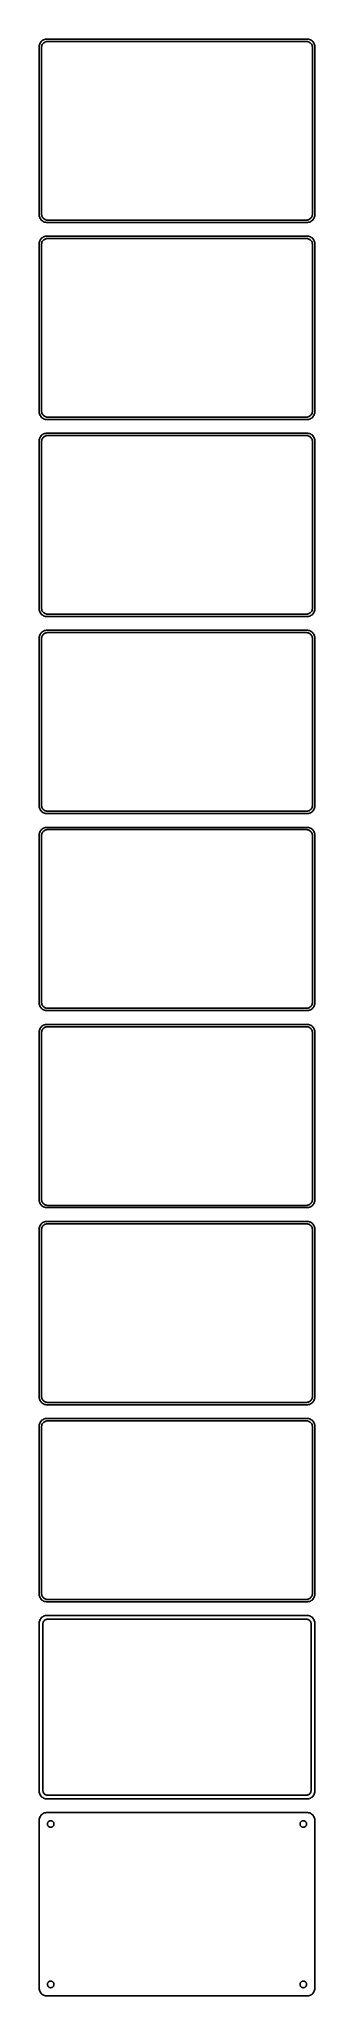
# Model space of a CAD drawing. Header units: metres. Extents: x -90 to 90, y 1230 to 2511.
import ezdxf

# ---------------------------------------------------------------- set-up
doc = ezdxf.new("R2010")
doc.units = ezdxf.units.M

msp = doc.modelspace()

# ---------------------------------------------------------------- linework, layer by layer
for p, q in [((-86.5451, 2510.76), (-87.1289, 2510.52)), ((-85.9369, 2510.91), (-86.5451, 2510.76)), ((-85.3139, 2510.99), (-85.9369, 2510.91)), ((85.3139, 2510.99), (-85.3139, 2510.99)), ((85.9369, 2510.91), (85.3139, 2510.99)), ((86.5451, 2510.76), (85.9369, 2510.91)), ((87.1289, 2510.52), (86.5451, 2510.76)), ((-89.9606, 2506.63), (-90, 2506)), ((-90, 2506), (-90, 2396)), ((-89.8429, 2507.24), (-89.9606, 2506.63)), ((-89.6489, 2507.84), (-89.8429, 2507.24)), ((-89.3815, 2508.41), (-89.6489, 2507.84)), ((-89.0451, 2508.94), (-89.3815, 2508.41)), ((-88.6448, 2509.42), (-89.0451, 2508.94)), ((-88.1871, 2509.85), (-88.6448, 2509.42)), ((-88.5, 2505.5), (-88.4685, 2506)), ((-88.5, 2396.5), (-88.5, 2505.5)), ((-88.4685, 2506), (-88.3743, 2506.49)), ((-88.3743, 2506.49), (-88.2191, 2506.97)), ((-88.2191, 2506.97), (-88.0052, 2507.43)), ((-87.6791, 2510.22), (-88.1871, 2509.85)), ((-88.0052, 2507.43), (-87.7361, 2507.85)), ((-87.7361, 2507.85), (-87.4159, 2508.24)), ((-87.1289, 2510.52), (-87.6791, 2510.22)), ((-87.4159, 2508.24), (-87.0497, 2508.58)), ((-87.0497, 2508.58), (-86.6433, 2508.88)), ((-86.6433, 2508.88), (-86.2031, 2509.12)), ((-86.2031, 2509.12), (-85.7361, 2509.3)), ((-85.7361, 2509.3), (-85.2495, 2509.43)), ((-85.2495, 2509.43), (-84.7512, 2509.49)), ((-84.7512, 2509.49), (84.7512, 2509.49)), ((84.7512, 2509.49), (85.2495, 2509.43)), ((85.2495, 2509.43), (85.7361, 2509.3)), ((85.7361, 2509.3), (86.2031, 2509.12)), ((86.2031, 2509.12), (86.6433, 2508.88)), ((86.6433, 2508.88), (87.0497, 2508.58)), ((87.0497, 2508.58), (87.4159, 2508.24)), ((87.6791, 2510.22), (87.1289, 2510.52)), ((87.4159, 2508.24), (87.7361, 2507.85)), ((88.1871, 2509.85), (87.6791, 2510.22)), ((87.7361, 2507.85), (88.0052, 2507.43)), ((88.0052, 2507.43), (88.2191, 2506.97)), ((88.6448, 2509.42), (88.1871, 2509.85)), ((88.2191, 2506.97), (88.3743, 2506.49)), ((88.3743, 2506.49), (88.4685, 2506)), ((88.4685, 2506), (88.5, 2505.5)), ((88.5, 2505.5), (88.5, 2396.5)), ((89.0451, 2508.94), (88.6448, 2509.42)), ((89.3815, 2508.41), (89.0451, 2508.94)), ((89.6489, 2507.84), (89.3815, 2508.41)), ((89.8429, 2507.24), (89.6489, 2507.84)), ((89.9606, 2506.63), (89.8429, 2507.24)), ((90, 2506), (89.9606, 2506.63)), ((90, 2396), (90, 2506)), ((-90, 2396), (-89.9606, 2395.37)), ((-88.4685, 2396), (-88.5, 2396.5)), ((-88.3743, 2395.51), (-88.4685, 2396)), ((-88.2191, 2395.03), (-88.3743, 2395.51)), ((88.3743, 2395.51), (88.2191, 2395.03)), ((88.4685, 2396), (88.3743, 2395.51)), ((88.5, 2396.5), (88.4685, 2396)), ((89.9606, 2395.37), (90, 2396)), ((-89.9606, 2395.37), (-89.8429, 2394.76)), ((-89.8429, 2394.76), (-89.6489, 2394.16)), ((-89.6489, 2394.16), (-89.3815, 2393.59)), ((-89.3815, 2393.59), (-89.0451, 2393.06)), ((-89.0451, 2393.06), (-88.6448, 2392.58)), ((-88.6448, 2392.58), (-88.1871, 2392.15)), ((-88.0052, 2394.57), (-88.2191, 2395.03)), ((-88.1871, 2392.15), (-87.6791, 2391.78)), ((-87.7361, 2394.15), (-88.0052, 2394.57)), ((-87.4159, 2393.76), (-87.7361, 2394.15)), ((-87.6791, 2391.78), (-87.1289, 2391.48)), ((-87.0497, 2393.42), (-87.4159, 2393.76)), ((-87.1289, 2391.48), (-86.5451, 2391.24)), ((-86.6433, 2393.12), (-87.0497, 2393.42)), ((-86.2031, 2392.88), (-86.6433, 2393.12)), ((-86.5451, 2391.24), (-85.9369, 2391.09)), ((-85.7361, 2392.7), (-86.2031, 2392.88)), ((-85.9369, 2391.09), (-85.3139, 2391.01)), ((-85.2495, 2392.57), (-85.7361, 2392.7)), ((-85.3139, 2391.01), (85.3139, 2391.01)), ((-84.7512, 2392.51), (-85.2495, 2392.57)), ((84.7512, 2392.51), (-84.7512, 2392.51)), ((85.2495, 2392.57), (84.7512, 2392.51)), ((85.7361, 2392.7), (85.2495, 2392.57)), ((85.3139, 2391.01), (85.9369, 2391.09)), ((86.2031, 2392.88), (85.7361, 2392.7)), ((85.9369, 2391.09), (86.5451, 2391.24)), ((86.6433, 2393.12), (86.2031, 2392.88)), ((86.5451, 2391.24), (87.1289, 2391.48)), ((87.0497, 2393.42), (86.6433, 2393.12)), ((87.4159, 2393.76), (87.0497, 2393.42)), ((87.1289, 2391.48), (87.6791, 2391.78)), ((87.7361, 2394.15), (87.4159, 2393.76)), ((87.6791, 2391.78), (88.1871, 2392.15)), ((88.0052, 2394.57), (87.7361, 2394.15)), ((88.2191, 2395.03), (88.0052, 2394.57)), ((88.1871, 2392.15), (88.6448, 2392.58)), ((88.6448, 2392.58), (89.0451, 2393.06)), ((89.0451, 2393.06), (89.3815, 2393.59)), ((89.3815, 2393.59), (89.6489, 2394.16)), ((89.6489, 2394.16), (89.8429, 2394.76)), ((89.8429, 2394.76), (89.9606, 2395.37)), ((-89.9606, 2377.63), (-90, 2377)), ((-90, 2377), (-90, 2267)), ((-89.8429, 2378.24), (-89.9606, 2377.63)), ((-89.6489, 2378.84), (-89.8429, 2378.24)), ((-89.3815, 2379.41), (-89.6489, 2378.84)), ((-89.0451, 2379.94), (-89.3815, 2379.41)), ((-88.6448, 2380.42), (-89.0451, 2379.94)), ((-88.1871, 2380.85), (-88.6448, 2380.42)), ((-88.5, 2376.5), (-88.4685, 2377)), ((-88.5, 2267.5), (-88.5, 2376.5)), ((-88.4685, 2377), (-88.3743, 2377.49)), ((-88.3743, 2377.49), (-88.2191, 2377.97)), ((-88.2191, 2377.97), (-88.0052, 2378.43)), ((-87.6791, 2381.22), (-88.1871, 2380.85)), ((-88.0052, 2378.43), (-87.7361, 2378.85)), ((-87.7361, 2378.85), (-87.4159, 2379.24)), ((-87.1289, 2381.52), (-87.6791, 2381.22)), ((-87.4159, 2379.24), (-87.0497, 2379.58)), ((-86.5451, 2381.76), (-87.1289, 2381.52)), ((-87.0497, 2379.58), (-86.6433, 2379.88)), ((-86.6433, 2379.88), (-86.2031, 2380.12)), ((-85.9369, 2381.91), (-86.5451, 2381.76)), ((-86.2031, 2380.12), (-85.7361, 2380.3)), ((-85.3139, 2381.99), (-85.9369, 2381.91)), ((-85.7361, 2380.3), (-85.2495, 2380.43)), ((85.3139, 2381.99), (-85.3139, 2381.99)), ((-85.2495, 2380.43), (-84.7512, 2380.49)), ((-84.7512, 2380.49), (84.7512, 2380.49)), ((84.7512, 2380.49), (85.2495, 2380.43)), ((85.2495, 2380.43), (85.7361, 2380.3)), ((85.9369, 2381.91), (85.3139, 2381.99)), ((85.7361, 2380.3), (86.2031, 2380.12)), ((86.5451, 2381.76), (85.9369, 2381.91)), ((86.2031, 2380.12), (86.6433, 2379.88)), ((87.1289, 2381.52), (86.5451, 2381.76)), ((86.6433, 2379.88), (87.0497, 2379.58)), ((87.0497, 2379.58), (87.4159, 2379.24)), ((87.6791, 2381.22), (87.1289, 2381.52)), ((87.4159, 2379.24), (87.7361, 2378.85)), ((88.1871, 2380.85), (87.6791, 2381.22)), ((87.7361, 2378.85), (88.0052, 2378.43)), ((88.0052, 2378.43), (88.2191, 2377.97)), ((88.6448, 2380.42), (88.1871, 2380.85)), ((88.2191, 2377.97), (88.3743, 2377.49)), ((88.3743, 2377.49), (88.4685, 2377)), ((88.4685, 2377), (88.5, 2376.5)), ((88.5, 2376.5), (88.5, 2267.5)), ((89.0451, 2379.94), (88.6448, 2380.42)), ((89.3815, 2379.41), (89.0451, 2379.94)), ((89.6489, 2378.84), (89.3815, 2379.41)), ((89.8429, 2378.24), (89.6489, 2378.84)), ((89.9606, 2377.63), (89.8429, 2378.24)), ((90, 2377), (89.9606, 2377.63)), ((90, 2267), (90, 2377)), ((-88.4685, 2267), (-88.5, 2267.5)), ((88.5, 2267.5), (88.4685, 2267)), ((-90, 2267), (-89.9606, 2266.37)), ((-89.9606, 2266.37), (-89.8429, 2265.76)), ((-89.8429, 2265.76), (-89.6489, 2265.16)), ((-89.6489, 2265.16), (-89.3815, 2264.59)), ((-89.3815, 2264.59), (-89.0451, 2264.06)), ((-89.0451, 2264.06), (-88.6448, 2263.58)), ((-88.6448, 2263.58), (-88.1871, 2263.15)), ((-88.3743, 2266.51), (-88.4685, 2267)), ((-88.2191, 2266.03), (-88.3743, 2266.51)), ((-88.0052, 2265.57), (-88.2191, 2266.03)), ((-88.1871, 2263.15), (-87.6791, 2262.78)), ((-87.7361, 2265.15), (-88.0052, 2265.57)), ((-87.4159, 2264.76), (-87.7361, 2265.15)), ((-87.6791, 2262.78), (-87.1289, 2262.48)), ((-87.0497, 2264.42), (-87.4159, 2264.76)), ((-87.1289, 2262.48), (-86.5451, 2262.24)), ((-86.6433, 2264.12), (-87.0497, 2264.42)), ((-86.2031, 2263.88), (-86.6433, 2264.12)), ((-86.5451, 2262.24), (-85.9369, 2262.09)), ((-85.7361, 2263.7), (-86.2031, 2263.88)), ((-85.9369, 2262.09), (-85.3139, 2262.01)), ((-85.2495, 2263.57), (-85.7361, 2263.7)), ((-85.3139, 2262.01), (85.3139, 2262.01)), ((-84.7512, 2263.51), (-85.2495, 2263.57)), ((84.7512, 2263.51), (-84.7512, 2263.51)), ((85.2495, 2263.57), (84.7512, 2263.51)), ((85.7361, 2263.7), (85.2495, 2263.57)), ((85.3139, 2262.01), (85.9369, 2262.09)), ((86.2031, 2263.88), (85.7361, 2263.7)), ((85.9369, 2262.09), (86.5451, 2262.24)), ((86.6433, 2264.12), (86.2031, 2263.88)), ((86.5451, 2262.24), (87.1289, 2262.48)), ((87.0497, 2264.42), (86.6433, 2264.12)), ((87.4159, 2264.76), (87.0497, 2264.42)), ((87.1289, 2262.48), (87.6791, 2262.78)), ((87.7361, 2265.15), (87.4159, 2264.76)), ((87.6791, 2262.78), (88.1871, 2263.15)), ((88.0052, 2265.57), (87.7361, 2265.15)), ((88.2191, 2266.03), (88.0052, 2265.57)), ((88.1871, 2263.15), (88.6448, 2263.58)), ((88.3743, 2266.51), (88.2191, 2266.03)), ((88.4685, 2267), (88.3743, 2266.51)), ((88.6448, 2263.58), (89.0451, 2264.06)), ((89.0451, 2264.06), (89.3815, 2264.59)), ((89.3815, 2264.59), (89.6489, 2265.16)), ((89.6489, 2265.16), (89.8429, 2265.76)), ((89.8429, 2265.76), (89.9606, 2266.37)), ((89.9606, 2266.37), (90, 2267)), ((-89.9606, 2248.63), (-90, 2248)), ((-90, 2248), (-90, 2138)), ((-89.8429, 2249.24), (-89.9606, 2248.63)), ((-89.6489, 2249.84), (-89.8429, 2249.24)), ((-89.3815, 2250.41), (-89.6489, 2249.84)), ((-89.0451, 2250.94), (-89.3815, 2250.41)), ((-88.6448, 2251.42), (-89.0451, 2250.94)), ((-88.1871, 2251.85), (-88.6448, 2251.42)), ((-88.5, 2247.5), (-88.4685, 2248)), ((-88.5, 2138.5), (-88.5, 2247.5)), ((-88.4685, 2248), (-88.3743, 2248.49)), ((-88.3743, 2248.49), (-88.2191, 2248.97)), ((-88.2191, 2248.97), (-88.0052, 2249.43)), ((-87.6791, 2252.22), (-88.1871, 2251.85)), ((-88.0052, 2249.43), (-87.7361, 2249.85)), ((-87.7361, 2249.85), (-87.4159, 2250.24)), ((-87.1289, 2252.52), (-87.6791, 2252.22)), ((-87.4159, 2250.24), (-87.0497, 2250.58)), ((-86.5451, 2252.76), (-87.1289, 2252.52)), ((-87.0497, 2250.58), (-86.6433, 2250.88)), ((-86.6433, 2250.88), (-86.2031, 2251.12)), ((-85.9369, 2252.91), (-86.5451, 2252.76)), ((-86.2031, 2251.12), (-85.7361, 2251.3)), ((-85.3139, 2252.99), (-85.9369, 2252.91)), ((-85.7361, 2251.3), (-85.2495, 2251.43)), ((85.3139, 2252.99), (-85.3139, 2252.99)), ((-85.2495, 2251.43), (-84.7512, 2251.49)), ((-84.7512, 2251.49), (84.7512, 2251.49)), ((84.7512, 2251.49), (85.2495, 2251.43)), ((85.2495, 2251.43), (85.7361, 2251.3)), ((85.9369, 2252.91), (85.3139, 2252.99)), ((85.7361, 2251.3), (86.2031, 2251.12)), ((86.5451, 2252.76), (85.9369, 2252.91)), ((86.2031, 2251.12), (86.6433, 2250.88)), ((87.1289, 2252.52), (86.5451, 2252.76)), ((86.6433, 2250.88), (87.0497, 2250.58)), ((87.0497, 2250.58), (87.4159, 2250.24)), ((87.6791, 2252.22), (87.1289, 2252.52)), ((87.4159, 2250.24), (87.7361, 2249.85)), ((88.1871, 2251.85), (87.6791, 2252.22)), ((87.7361, 2249.85), (88.0052, 2249.43)), ((88.0052, 2249.43), (88.2191, 2248.97)), ((88.6448, 2251.42), (88.1871, 2251.85)), ((88.2191, 2248.97), (88.3743, 2248.49)), ((88.3743, 2248.49), (88.4685, 2248)), ((88.4685, 2248), (88.5, 2247.5)), ((88.5, 2247.5), (88.5, 2138.5)), ((89.0451, 2250.94), (88.6448, 2251.42)), ((89.3815, 2250.41), (89.0451, 2250.94)), ((89.6489, 2249.84), (89.3815, 2250.41)), ((89.8429, 2249.24), (89.6489, 2249.84)), ((89.9606, 2248.63), (89.8429, 2249.24)), ((90, 2248), (89.9606, 2248.63)), ((90, 2138), (90, 2248)), ((-90, 2138), (-89.9606, 2137.37)), ((-89.9606, 2137.37), (-89.8429, 2136.76)), ((-89.8429, 2136.76), (-89.6489, 2136.16)), ((-89.6489, 2136.16), (-89.3815, 2135.59)), ((-89.3815, 2135.59), (-89.0451, 2135.06)), ((-89.0451, 2135.06), (-88.6448, 2134.58)), ((-88.6448, 2134.58), (-88.1871, 2134.15)), ((-88.4685, 2138), (-88.5, 2138.5)), ((-88.3743, 2137.51), (-88.4685, 2138)), ((-88.2191, 2137.03), (-88.3743, 2137.51)), ((-88.0052, 2136.57), (-88.2191, 2137.03)), ((-88.1871, 2134.15), (-87.6791, 2133.78)), ((-87.7361, 2136.15), (-88.0052, 2136.57)), ((-87.4159, 2135.76), (-87.7361, 2136.15)), ((-87.6791, 2133.78), (-87.1289, 2133.48)), ((-87.0497, 2135.42), (-87.4159, 2135.76)), ((-87.1289, 2133.48), (-86.5451, 2133.24)), ((-86.6433, 2135.12), (-87.0497, 2135.42)), ((-86.2031, 2134.88), (-86.6433, 2135.12)), ((-86.5451, 2133.24), (-85.9369, 2133.09)), ((-85.7361, 2134.7), (-86.2031, 2134.88)), ((-85.9369, 2133.09), (-85.3139, 2133.01)), ((-85.2495, 2134.57), (-85.7361, 2134.7)), ((-85.3139, 2133.01), (85.3139, 2133.01)), ((-84.7512, 2134.51), (-85.2495, 2134.57)), ((84.7512, 2134.51), (-84.7512, 2134.51)), ((85.2495, 2134.57), (84.7512, 2134.51)), ((85.7361, 2134.7), (85.2495, 2134.57)), ((85.3139, 2133.01), (85.9369, 2133.09)), ((86.2031, 2134.88), (85.7361, 2134.7)), ((85.9369, 2133.09), (86.5451, 2133.24)), ((86.6433, 2135.12), (86.2031, 2134.88)), ((86.5451, 2133.24), (87.1289, 2133.48)), ((87.0497, 2135.42), (86.6433, 2135.12)), ((87.4159, 2135.76), (87.0497, 2135.42)), ((87.1289, 2133.48), (87.6791, 2133.78)), ((87.7361, 2136.15), (87.4159, 2135.76)), ((87.6791, 2133.78), (88.1871, 2134.15)), ((88.0052, 2136.57), (87.7361, 2136.15)), ((88.2191, 2137.03), (88.0052, 2136.57)), ((88.1871, 2134.15), (88.6448, 2134.58)), ((88.3743, 2137.51), (88.2191, 2137.03)), ((88.4685, 2138), (88.3743, 2137.51)), ((88.5, 2138.5), (88.4685, 2138)), ((88.6448, 2134.58), (89.0451, 2135.06)), ((89.0451, 2135.06), (89.3815, 2135.59)), ((89.3815, 2135.59), (89.6489, 2136.16)), ((89.6489, 2136.16), (89.8429, 2136.76)), ((89.8429, 2136.76), (89.9606, 2137.37)), ((89.9606, 2137.37), (90, 2138)), ((-89.9606, 2119.63), (-90, 2119)), ((-90, 2119), (-90, 2009)), ((-89.8429, 2120.24), (-89.9606, 2119.63)), ((-89.6489, 2120.84), (-89.8429, 2120.24)), ((-89.3815, 2121.41), (-89.6489, 2120.84)), ((-89.0451, 2121.94), (-89.3815, 2121.41)), ((-88.6448, 2122.42), (-89.0451, 2121.94)), ((-88.1871, 2122.85), (-88.6448, 2122.42)), ((-88.5, 2118.5), (-88.4685, 2119)), ((-88.5, 2009.5), (-88.5, 2118.5)), ((-88.4685, 2119), (-88.3743, 2119.49)), ((-88.3743, 2119.49), (-88.2191, 2119.97)), ((-88.2191, 2119.97), (-88.0052, 2120.43)), ((-87.6791, 2123.22), (-88.1871, 2122.85)), ((-88.0052, 2120.43), (-87.7361, 2120.85)), ((-87.7361, 2120.85), (-87.4159, 2121.24)), ((-87.1289, 2123.52), (-87.6791, 2123.22)), ((-87.4159, 2121.24), (-87.0497, 2121.58)), ((-86.5451, 2123.76), (-87.1289, 2123.52)), ((-87.0497, 2121.58), (-86.6433, 2121.88)), ((-86.6433, 2121.88), (-86.2031, 2122.12)), ((-85.9369, 2123.91), (-86.5451, 2123.76)), ((-86.2031, 2122.12), (-85.7361, 2122.3)), ((-85.3139, 2123.99), (-85.9369, 2123.91)), ((-85.7361, 2122.3), (-85.2495, 2122.43)), ((85.3139, 2123.99), (-85.3139, 2123.99)), ((-85.2495, 2122.43), (-84.7512, 2122.49)), ((-84.7512, 2122.49), (84.7512, 2122.49)), ((84.7512, 2122.49), (85.2495, 2122.43)), ((85.2495, 2122.43), (85.7361, 2122.3)), ((85.9369, 2123.91), (85.3139, 2123.99)), ((85.7361, 2122.3), (86.2031, 2122.12)), ((86.5451, 2123.76), (85.9369, 2123.91)), ((86.2031, 2122.12), (86.6433, 2121.88)), ((87.1289, 2123.52), (86.5451, 2123.76)), ((86.6433, 2121.88), (87.0497, 2121.58)), ((87.0497, 2121.58), (87.4159, 2121.24)), ((87.6791, 2123.22), (87.1289, 2123.52)), ((87.4159, 2121.24), (87.7361, 2120.85)), ((88.1871, 2122.85), (87.6791, 2123.22)), ((87.7361, 2120.85), (88.0052, 2120.43)), ((88.0052, 2120.43), (88.2191, 2119.97)), ((88.6448, 2122.42), (88.1871, 2122.85)), ((88.2191, 2119.97), (88.3743, 2119.49)), ((88.3743, 2119.49), (88.4685, 2119)), ((88.4685, 2119), (88.5, 2118.5)), ((88.5, 2118.5), (88.5, 2009.5)), ((89.0451, 2121.94), (88.6448, 2122.42)), ((89.3815, 2121.41), (89.0451, 2121.94)), ((89.6489, 2120.84), (89.3815, 2121.41)), ((89.8429, 2120.24), (89.6489, 2120.84)), ((89.9606, 2119.63), (89.8429, 2120.24)), ((90, 2119), (89.9606, 2119.63)), ((90, 2009), (90, 2119)), ((-90, 2009), (-89.9606, 2008.37)), ((-89.9606, 2008.37), (-89.8429, 2007.76)), ((-89.8429, 2007.76), (-89.6489, 2007.16)), ((-89.6489, 2007.16), (-89.3815, 2006.59)), ((-89.3815, 2006.59), (-89.0451, 2006.06)), ((-89.0451, 2006.06), (-88.6448, 2005.58)), ((-88.6448, 2005.58), (-88.1871, 2005.15)), ((-88.4685, 2009), (-88.5, 2009.5)), ((-88.3743, 2008.51), (-88.4685, 2009)), ((-88.2191, 2008.03), (-88.3743, 2008.51)), ((-88.0052, 2007.57), (-88.2191, 2008.03)), ((-88.1871, 2005.15), (-87.6791, 2004.78)), ((-87.7361, 2007.15), (-88.0052, 2007.57)), ((-87.4159, 2006.76), (-87.7361, 2007.15)), ((-87.6791, 2004.78), (-87.1289, 2004.48)), ((-87.0497, 2006.42), (-87.4159, 2006.76)), ((-87.1289, 2004.48), (-86.5451, 2004.24)), ((-86.6433, 2006.12), (-87.0497, 2006.42)), ((-86.2031, 2005.88), (-86.6433, 2006.12)), ((-86.5451, 2004.24), (-85.9369, 2004.09)), ((-85.7361, 2005.7), (-86.2031, 2005.88)), ((-85.9369, 2004.09), (-85.3139, 2004.01)), ((-85.2495, 2005.57), (-85.7361, 2005.7)), ((-85.3139, 2004.01), (85.3139, 2004.01)), ((-84.7512, 2005.51), (-85.2495, 2005.57)), ((84.7512, 2005.51), (-84.7512, 2005.51)), ((85.2495, 2005.57), (84.7512, 2005.51)), ((85.7361, 2005.7), (85.2495, 2005.57)), ((85.3139, 2004.01), (85.9369, 2004.09)), ((86.2031, 2005.88), (85.7361, 2005.7)), ((85.9369, 2004.09), (86.5451, 2004.24)), ((86.6433, 2006.12), (86.2031, 2005.88)), ((86.5451, 2004.24), (87.1289, 2004.48)), ((87.0497, 2006.42), (86.6433, 2006.12)), ((87.4159, 2006.76), (87.0497, 2006.42)), ((87.1289, 2004.48), (87.6791, 2004.78)), ((87.7361, 2007.15), (87.4159, 2006.76)), ((87.6791, 2004.78), (88.1871, 2005.15)), ((88.0052, 2007.57), (87.7361, 2007.15)), ((88.2191, 2008.03), (88.0052, 2007.57)), ((88.1871, 2005.15), (88.6448, 2005.58)), ((88.3743, 2008.51), (88.2191, 2008.03)), ((88.4685, 2009), (88.3743, 2008.51)), ((88.5, 2009.5), (88.4685, 2009)), ((88.6448, 2005.58), (89.0451, 2006.06)), ((89.0451, 2006.06), (89.3815, 2006.59)), ((89.3815, 2006.59), (89.6489, 2007.16)), ((89.6489, 2007.16), (89.8429, 2007.76)), ((89.8429, 2007.76), (89.9606, 2008.37)), ((89.9606, 2008.37), (90, 2009)), ((-89.9606, 1990.63), (-90, 1990)), ((-90, 1990), (-90, 1880)), ((-89.8429, 1991.24), (-89.9606, 1990.63)), ((-89.6489, 1991.84), (-89.8429, 1991.24)), ((-89.3815, 1992.41), (-89.6489, 1991.84)), ((-89.0451, 1992.94), (-89.3815, 1992.41)), ((-88.6448, 1993.42), (-89.0451, 1992.94)), ((-88.1871, 1993.85), (-88.6448, 1993.42)), ((-88.5, 1989.5), (-88.4685, 1990)), ((-88.5, 1880.5), (-88.5, 1989.5)), ((-88.4685, 1990), (-88.3743, 1990.49)), ((-88.3743, 1990.49), (-88.2191, 1990.97)), ((-88.2191, 1990.97), (-88.0052, 1991.43)), ((-87.6791, 1994.22), (-88.1871, 1993.85)), ((-88.0052, 1991.43), (-87.7361, 1991.85)), ((-87.7361, 1991.85), (-87.4159, 1992.24)), ((-87.1289, 1994.52), (-87.6791, 1994.22)), ((-87.4159, 1992.24), (-87.0497, 1992.58)), ((-86.5451, 1994.76), (-87.1289, 1994.52)), ((-87.0497, 1992.58), (-86.6433, 1992.88)), ((-86.6433, 1992.88), (-86.2031, 1993.12)), ((-85.9369, 1994.91), (-86.5451, 1994.76)), ((-86.2031, 1993.12), (-85.7361, 1993.3)), ((-85.3139, 1994.99), (-85.9369, 1994.91)), ((-85.7361, 1993.3), (-85.2495, 1993.43)), ((85.3139, 1994.99), (-85.3139, 1994.99)), ((-85.2495, 1993.43), (-84.7512, 1993.49)), ((-84.7512, 1993.49), (84.7512, 1993.49)), ((84.7512, 1993.49), (85.2495, 1993.43)), ((85.2495, 1993.43), (85.7361, 1993.3)), ((85.9369, 1994.91), (85.3139, 1994.99)), ((85.7361, 1993.3), (86.2031, 1993.12)), ((86.5451, 1994.76), (85.9369, 1994.91)), ((86.2031, 1993.12), (86.6433, 1992.88)), ((87.1289, 1994.52), (86.5451, 1994.76)), ((86.6433, 1992.88), (87.0497, 1992.58)), ((87.0497, 1992.58), (87.4159, 1992.24)), ((87.6791, 1994.22), (87.1289, 1994.52)), ((87.4159, 1992.24), (87.7361, 1991.85)), ((88.1871, 1993.85), (87.6791, 1994.22)), ((87.7361, 1991.85), (88.0052, 1991.43)), ((88.0052, 1991.43), (88.2191, 1990.97)), ((88.6448, 1993.42), (88.1871, 1993.85)), ((88.2191, 1990.97), (88.3743, 1990.49)), ((88.3743, 1990.49), (88.4685, 1990)), ((88.4685, 1990), (88.5, 1989.5)), ((88.5, 1989.5), (88.5, 1880.5)), ((89.0451, 1992.94), (88.6448, 1993.42)), ((89.3815, 1992.41), (89.0451, 1992.94)), ((89.6489, 1991.84), (89.3815, 1992.41)), ((89.8429, 1991.24), (89.6489, 1991.84)), ((89.9606, 1990.63), (89.8429, 1991.24)), ((90, 1990), (89.9606, 1990.63)), ((90, 1880), (90, 1990)), ((-90, 1880), (-89.9606, 1879.37)), ((-89.9606, 1879.37), (-89.8429, 1878.76)), ((-89.8429, 1878.76), (-89.6489, 1878.16)), ((-89.6489, 1878.16), (-89.3815, 1877.59)), ((-89.3815, 1877.59), (-89.0451, 1877.06)), ((-89.0451, 1877.06), (-88.6448, 1876.58)), ((-88.6448, 1876.58), (-88.1871, 1876.15)), ((-88.4685, 1880), (-88.5, 1880.5)), ((-88.3743, 1879.51), (-88.4685, 1880)), ((-88.2191, 1879.03), (-88.3743, 1879.51)), ((-88.0052, 1878.57), (-88.2191, 1879.03)), ((-88.1871, 1876.15), (-87.6791, 1875.78)), ((-87.7361, 1878.15), (-88.0052, 1878.57)), ((-87.4159, 1877.76), (-87.7361, 1878.15)), ((-87.6791, 1875.78), (-87.1289, 1875.48)), ((-87.0497, 1877.42), (-87.4159, 1877.76)), ((-87.1289, 1875.48), (-86.5451, 1875.24)), ((-86.6433, 1877.12), (-87.0497, 1877.42)), ((-86.2031, 1876.88), (-86.6433, 1877.12)), ((-86.5451, 1875.24), (-85.9369, 1875.09)), ((-85.7361, 1876.7), (-86.2031, 1876.88)), ((-85.9369, 1875.09), (-85.3139, 1875.01)), ((-85.2495, 1876.57), (-85.7361, 1876.7)), ((-85.3139, 1875.01), (85.3139, 1875.01)), ((-84.7512, 1876.51), (-85.2495, 1876.57)), ((84.7512, 1876.51), (-84.7512, 1876.51)), ((85.2495, 1876.57), (84.7512, 1876.51)), ((85.7361, 1876.7), (85.2495, 1876.57)), ((85.3139, 1875.01), (85.9369, 1875.09)), ((86.2031, 1876.88), (85.7361, 1876.7)), ((85.9369, 1875.09), (86.5451, 1875.24)), ((86.6433, 1877.12), (86.2031, 1876.88)), ((86.5451, 1875.24), (87.1289, 1875.48)), ((87.0497, 1877.42), (86.6433, 1877.12)), ((87.4159, 1877.76), (87.0497, 1877.42)), ((87.1289, 1875.48), (87.6791, 1875.78)), ((87.7361, 1878.15), (87.4159, 1877.76)), ((87.6791, 1875.78), (88.1871, 1876.15)), ((88.0052, 1878.57), (87.7361, 1878.15)), ((88.2191, 1879.03), (88.0052, 1878.57)), ((88.1871, 1876.15), (88.6448, 1876.58)), ((88.3743, 1879.51), (88.2191, 1879.03)), ((88.4685, 1880), (88.3743, 1879.51)), ((88.5, 1880.5), (88.4685, 1880)), ((88.6448, 1876.58), (89.0451, 1877.06)), ((89.0451, 1877.06), (89.3815, 1877.59)), ((89.3815, 1877.59), (89.6489, 1878.16)), ((89.6489, 1878.16), (89.8429, 1878.76)), ((89.8429, 1878.76), (89.9606, 1879.37)), ((89.9606, 1879.37), (90, 1880)), ((-89.9606, 1861.63), (-90, 1861)), ((-90, 1861), (-90, 1751)), ((-89.8429, 1862.24), (-89.9606, 1861.63)), ((-89.6489, 1862.84), (-89.8429, 1862.24)), ((-89.3815, 1863.41), (-89.6489, 1862.84)), ((-89.0451, 1863.94), (-89.3815, 1863.41)), ((-88.6448, 1864.42), (-89.0451, 1863.94)), ((-88.1871, 1864.85), (-88.6448, 1864.42)), ((-88.5, 1860.5), (-88.4685, 1861)), ((-88.5, 1751.5), (-88.5, 1860.5)), ((-88.4685, 1861), (-88.3743, 1861.49)), ((-88.3743, 1861.49), (-88.2191, 1861.97)), ((-88.2191, 1861.97), (-88.0052, 1862.43)), ((-87.6791, 1865.22), (-88.1871, 1864.85)), ((-88.0052, 1862.43), (-87.7361, 1862.85)), ((-87.7361, 1862.85), (-87.4159, 1863.24)), ((-87.1289, 1865.52), (-87.6791, 1865.22)), ((-87.4159, 1863.24), (-87.0497, 1863.58)), ((-86.5451, 1865.76), (-87.1289, 1865.52)), ((-87.0497, 1863.58), (-86.6433, 1863.88)), ((-86.6433, 1863.88), (-86.2031, 1864.12)), ((-85.9369, 1865.91), (-86.5451, 1865.76)), ((-86.2031, 1864.12), (-85.7361, 1864.3)), ((-85.3139, 1865.99), (-85.9369, 1865.91)), ((-85.7361, 1864.3), (-85.2495, 1864.43)), ((85.3139, 1865.99), (-85.3139, 1865.99)), ((-85.2495, 1864.43), (-84.7512, 1864.49)), ((-84.7512, 1864.49), (84.7512, 1864.49)), ((84.7512, 1864.49), (85.2495, 1864.43)), ((85.2495, 1864.43), (85.7361, 1864.3)), ((85.9369, 1865.91), (85.3139, 1865.99)), ((85.7361, 1864.3), (86.2031, 1864.12)), ((86.5451, 1865.76), (85.9369, 1865.91)), ((86.2031, 1864.12), (86.6433, 1863.88)), ((87.1289, 1865.52), (86.5451, 1865.76)), ((86.6433, 1863.88), (87.0497, 1863.58)), ((87.0497, 1863.58), (87.4159, 1863.24)), ((87.6791, 1865.22), (87.1289, 1865.52)), ((87.4159, 1863.24), (87.7361, 1862.85)), ((88.1871, 1864.85), (87.6791, 1865.22)), ((87.7361, 1862.85), (88.0052, 1862.43)), ((88.0052, 1862.43), (88.2191, 1861.97)), ((88.6448, 1864.42), (88.1871, 1864.85)), ((88.2191, 1861.97), (88.3743, 1861.49)), ((88.3743, 1861.49), (88.4685, 1861)), ((88.4685, 1861), (88.5, 1860.5)), ((88.5, 1860.5), (88.5, 1751.5)), ((89.0451, 1863.94), (88.6448, 1864.42)), ((89.3815, 1863.41), (89.0451, 1863.94)), ((89.6489, 1862.84), (89.3815, 1863.41)), ((89.8429, 1862.24), (89.6489, 1862.84)), ((89.9606, 1861.63), (89.8429, 1862.24)), ((90, 1861), (89.9606, 1861.63)), ((90, 1751), (90, 1861)), ((-90, 1751), (-89.9606, 1750.37)), ((-89.9606, 1750.37), (-89.8429, 1749.76)), ((-89.8429, 1749.76), (-89.6489, 1749.16)), ((-89.6489, 1749.16), (-89.3815, 1748.59)), ((-89.3815, 1748.59), (-89.0451, 1748.06)), ((-89.0451, 1748.06), (-88.6448, 1747.58)), ((-88.6448, 1747.58), (-88.1871, 1747.15)), ((-88.4685, 1751), (-88.5, 1751.5)), ((-88.3743, 1750.51), (-88.4685, 1751)), ((-88.2191, 1750.03), (-88.3743, 1750.51)), ((-88.0052, 1749.57), (-88.2191, 1750.03)), ((-88.1871, 1747.15), (-87.6791, 1746.78)), ((-87.7361, 1749.15), (-88.0052, 1749.57)), ((-87.4159, 1748.76), (-87.7361, 1749.15)), ((-87.6791, 1746.78), (-87.1289, 1746.48)), ((-87.0497, 1748.42), (-87.4159, 1748.76)), ((-87.1289, 1746.48), (-86.5451, 1746.24)), ((-86.6433, 1748.12), (-87.0497, 1748.42)), ((-86.2031, 1747.88), (-86.6433, 1748.12)), ((-86.5451, 1746.24), (-85.9369, 1746.09)), ((-85.7361, 1747.7), (-86.2031, 1747.88)), ((-85.9369, 1746.09), (-85.3139, 1746.01)), ((-85.2495, 1747.57), (-85.7361, 1747.7)), ((-85.3139, 1746.01), (85.3139, 1746.01)), ((-84.7512, 1747.51), (-85.2495, 1747.57)), ((84.7512, 1747.51), (-84.7512, 1747.51)), ((85.2495, 1747.57), (84.7512, 1747.51)), ((85.7361, 1747.7), (85.2495, 1747.57)), ((85.3139, 1746.01), (85.9369, 1746.09)), ((86.2031, 1747.88), (85.7361, 1747.7)), ((85.9369, 1746.09), (86.5451, 1746.24)), ((86.6433, 1748.12), (86.2031, 1747.88)), ((86.5451, 1746.24), (87.1289, 1746.48)), ((87.0497, 1748.42), (86.6433, 1748.12)), ((87.4159, 1748.76), (87.0497, 1748.42)), ((87.1289, 1746.48), (87.6791, 1746.78)), ((87.7361, 1749.15), (87.4159, 1748.76)), ((87.6791, 1746.78), (88.1871, 1747.15)), ((88.0052, 1749.57), (87.7361, 1749.15)), ((88.2191, 1750.03), (88.0052, 1749.57)), ((88.1871, 1747.15), (88.6448, 1747.58)), ((88.3743, 1750.51), (88.2191, 1750.03)), ((88.4685, 1751), (88.3743, 1750.51)), ((88.5, 1751.5), (88.4685, 1751)), ((88.6448, 1747.58), (89.0451, 1748.06)), ((89.0451, 1748.06), (89.3815, 1748.59)), ((89.3815, 1748.59), (89.6489, 1749.16)), ((89.6489, 1749.16), (89.8429, 1749.76)), ((89.8429, 1749.76), (89.9606, 1750.37)), ((89.9606, 1750.37), (90, 1751)), ((-89.9606, 1732.63), (-90, 1732)), ((-90, 1732), (-90, 1622)), ((-89.8429, 1733.24), (-89.9606, 1732.63)), ((-89.6489, 1733.84), (-89.8429, 1733.24)), ((-89.3815, 1734.41), (-89.6489, 1733.84)), ((-89.0451, 1734.94), (-89.3815, 1734.41)), ((-88.6448, 1735.42), (-89.0451, 1734.94)), ((-88.1871, 1735.85), (-88.6448, 1735.42)), ((-88.5, 1731.5), (-88.4685, 1732)), ((-88.5, 1622.5), (-88.5, 1731.5)), ((-88.4685, 1732), (-88.3743, 1732.49)), ((-88.3743, 1732.49), (-88.2191, 1732.97)), ((-88.2191, 1732.97), (-88.0052, 1733.43)), ((-87.6791, 1736.22), (-88.1871, 1735.85)), ((-88.0052, 1733.43), (-87.7361, 1733.85)), ((-87.7361, 1733.85), (-87.4159, 1734.24)), ((-87.1289, 1736.52), (-87.6791, 1736.22)), ((-87.4159, 1734.24), (-87.0497, 1734.58)), ((-86.5451, 1736.76), (-87.1289, 1736.52)), ((-87.0497, 1734.58), (-86.6433, 1734.88)), ((-86.6433, 1734.88), (-86.2031, 1735.12)), ((-85.9369, 1736.91), (-86.5451, 1736.76)), ((-86.2031, 1735.12), (-85.7361, 1735.3)), ((-85.3139, 1736.99), (-85.9369, 1736.91)), ((-85.7361, 1735.3), (-85.2495, 1735.43)), ((85.3139, 1736.99), (-85.3139, 1736.99)), ((-85.2495, 1735.43), (-84.7512, 1735.49)), ((-84.7512, 1735.49), (84.7512, 1735.49)), ((84.7512, 1735.49), (85.2495, 1735.43)), ((85.2495, 1735.43), (85.7361, 1735.3)), ((85.9369, 1736.91), (85.3139, 1736.99)), ((85.7361, 1735.3), (86.2031, 1735.12)), ((86.5451, 1736.76), (85.9369, 1736.91)), ((86.2031, 1735.12), (86.6433, 1734.88)), ((87.1289, 1736.52), (86.5451, 1736.76)), ((86.6433, 1734.88), (87.0497, 1734.58)), ((87.0497, 1734.58), (87.4159, 1734.24)), ((87.6791, 1736.22), (87.1289, 1736.52)), ((87.4159, 1734.24), (87.7361, 1733.85)), ((88.1871, 1735.85), (87.6791, 1736.22)), ((87.7361, 1733.85), (88.0052, 1733.43)), ((88.0052, 1733.43), (88.2191, 1732.97)), ((88.6448, 1735.42), (88.1871, 1735.85)), ((88.2191, 1732.97), (88.3743, 1732.49)), ((88.3743, 1732.49), (88.4685, 1732)), ((88.4685, 1732), (88.5, 1731.5)), ((88.5, 1731.5), (88.5, 1622.5)), ((89.0451, 1734.94), (88.6448, 1735.42)), ((89.3815, 1734.41), (89.0451, 1734.94)), ((89.6489, 1733.84), (89.3815, 1734.41)), ((89.8429, 1733.24), (89.6489, 1733.84)), ((89.9606, 1732.63), (89.8429, 1733.24)), ((90, 1732), (89.9606, 1732.63)), ((90, 1622), (90, 1732)), ((-90, 1622), (-89.9606, 1621.37)), ((-89.9606, 1621.37), (-89.8429, 1620.76)), ((-89.8429, 1620.76), (-89.6489, 1620.16)), ((-89.6489, 1620.16), (-89.3815, 1619.59)), ((-89.3815, 1619.59), (-89.0451, 1619.06)), ((-89.0451, 1619.06), (-88.6448, 1618.58)), ((-88.6448, 1618.58), (-88.1871, 1618.15)), ((-88.4685, 1622), (-88.5, 1622.5)), ((-88.3743, 1621.51), (-88.4685, 1622)), ((-88.2191, 1621.03), (-88.3743, 1621.51)), ((-88.0052, 1620.57), (-88.2191, 1621.03)), ((-88.1871, 1618.15), (-87.6791, 1617.78)), ((-87.7361, 1620.15), (-88.0052, 1620.57)), ((-87.4159, 1619.76), (-87.7361, 1620.15)), ((-87.6791, 1617.78), (-87.1289, 1617.48)), ((-87.0497, 1619.42), (-87.4159, 1619.76)), ((-87.1289, 1617.48), (-86.5451, 1617.24)), ((-86.6433, 1619.12), (-87.0497, 1619.42)), ((-86.2031, 1618.88), (-86.6433, 1619.12)), ((-86.5451, 1617.24), (-85.9369, 1617.09)), ((-85.7361, 1618.7), (-86.2031, 1618.88)), ((-85.9369, 1617.09), (-85.3139, 1617.01)), ((-85.2495, 1618.57), (-85.7361, 1618.7)), ((-85.3139, 1617.01), (85.3139, 1617.01)), ((-84.7512, 1618.51), (-85.2495, 1618.57)), ((84.7512, 1618.51), (-84.7512, 1618.51)), ((85.2495, 1618.57), (84.7512, 1618.51)), ((85.7361, 1618.7), (85.2495, 1618.57)), ((85.3139, 1617.01), (85.9369, 1617.09)), ((86.2031, 1618.88), (85.7361, 1618.7)), ((85.9369, 1617.09), (86.5451, 1617.24)), ((86.6433, 1619.12), (86.2031, 1618.88)), ((86.5451, 1617.24), (87.1289, 1617.48)), ((87.0497, 1619.42), (86.6433, 1619.12)), ((87.4159, 1619.76), (87.0497, 1619.42)), ((87.1289, 1617.48), (87.6791, 1617.78)), ((87.7361, 1620.15), (87.4159, 1619.76)), ((87.6791, 1617.78), (88.1871, 1618.15)), ((88.0052, 1620.57), (87.7361, 1620.15)), ((88.2191, 1621.03), (88.0052, 1620.57)), ((88.1871, 1618.15), (88.6448, 1618.58)), ((88.3743, 1621.51), (88.2191, 1621.03)), ((88.4685, 1622), (88.3743, 1621.51)), ((88.5, 1622.5), (88.4685, 1622)), ((88.6448, 1618.58), (89.0451, 1619.06)), ((89.0451, 1619.06), (89.3815, 1619.59)), ((89.3815, 1619.59), (89.6489, 1620.16)), ((89.6489, 1620.16), (89.8429, 1620.76)), ((89.8429, 1620.76), (89.9606, 1621.37)), ((89.9606, 1621.37), (90, 1622)), ((-89.9606, 1603.63), (-90, 1603)), ((-90, 1603), (-90, 1493)), ((-89.8429, 1604.24), (-89.9606, 1603.63)), ((-89.6489, 1604.84), (-89.8429, 1604.24)), ((-89.3815, 1605.41), (-89.6489, 1604.84)), ((-89.0451, 1605.94), (-89.3815, 1605.41)), ((-88.6448, 1606.42), (-89.0451, 1605.94)), ((-88.1871, 1606.85), (-88.6448, 1606.42)), ((-88.5, 1602.5), (-88.4685, 1603)), ((-88.5, 1493.5), (-88.5, 1602.5)), ((-88.4685, 1603), (-88.3743, 1603.49)), ((-88.3743, 1603.49), (-88.2191, 1603.97)), ((-88.2191, 1603.97), (-88.0052, 1604.43)), ((-87.6791, 1607.22), (-88.1871, 1606.85)), ((-88.0052, 1604.43), (-87.7361, 1604.85)), ((-87.7361, 1604.85), (-87.4159, 1605.24)), ((-87.1289, 1607.52), (-87.6791, 1607.22)), ((-87.4159, 1605.24), (-87.0497, 1605.58)), ((-86.5451, 1607.76), (-87.1289, 1607.52)), ((-87.0497, 1605.58), (-86.6433, 1605.88)), ((-86.6433, 1605.88), (-86.2031, 1606.12)), ((-85.9369, 1607.91), (-86.5451, 1607.76)), ((-86.2031, 1606.12), (-85.7361, 1606.3)), ((-85.3139, 1607.99), (-85.9369, 1607.91)), ((-85.7361, 1606.3), (-85.2495, 1606.43)), ((85.3139, 1607.99), (-85.3139, 1607.99)), ((-85.2495, 1606.43), (-84.7512, 1606.49)), ((-84.7512, 1606.49), (84.7512, 1606.49)), ((84.7512, 1606.49), (85.2495, 1606.43)), ((85.2495, 1606.43), (85.7361, 1606.3)), ((85.9369, 1607.91), (85.3139, 1607.99)), ((85.7361, 1606.3), (86.2031, 1606.12)), ((86.5451, 1607.76), (85.9369, 1607.91)), ((86.2031, 1606.12), (86.6433, 1605.88)), ((87.1289, 1607.52), (86.5451, 1607.76)), ((86.6433, 1605.88), (87.0497, 1605.58)), ((87.0497, 1605.58), (87.4159, 1605.24)), ((87.6791, 1607.22), (87.1289, 1607.52)), ((87.4159, 1605.24), (87.7361, 1604.85)), ((88.1871, 1606.85), (87.6791, 1607.22)), ((87.7361, 1604.85), (88.0052, 1604.43)), ((88.0052, 1604.43), (88.2191, 1603.97)), ((88.6448, 1606.42), (88.1871, 1606.85)), ((88.2191, 1603.97), (88.3743, 1603.49)), ((88.3743, 1603.49), (88.4685, 1603)), ((88.4685, 1603), (88.5, 1602.5)), ((88.5, 1602.5), (88.5, 1493.5)), ((89.0451, 1605.94), (88.6448, 1606.42)), ((89.3815, 1605.41), (89.0451, 1605.94)), ((89.6489, 1604.84), (89.3815, 1605.41)), ((89.8429, 1604.24), (89.6489, 1604.84)), ((89.9606, 1603.63), (89.8429, 1604.24)), ((90, 1603), (89.9606, 1603.63)), ((90, 1493), (90, 1603)), ((-90, 1493), (-89.9606, 1492.37)), ((-89.9606, 1492.37), (-89.8429, 1491.76)), ((-89.8429, 1491.76), (-89.6489, 1491.16)), ((-89.6489, 1491.16), (-89.3815, 1490.59)), ((-89.3815, 1490.59), (-89.0451, 1490.06)), ((-89.0451, 1490.06), (-88.6448, 1489.58)), ((-88.6448, 1489.58), (-88.1871, 1489.15)), ((-88.4685, 1493), (-88.5, 1493.5)), ((-88.3743, 1492.51), (-88.4685, 1493)), ((-88.2191, 1492.03), (-88.3743, 1492.51)), ((-88.0052, 1491.57), (-88.2191, 1492.03)), ((-88.1871, 1489.15), (-87.6791, 1488.78)), ((-87.7361, 1491.15), (-88.0052, 1491.57)), ((-87.4159, 1490.76), (-87.7361, 1491.15)), ((-87.6791, 1488.78), (-87.1289, 1488.48)), ((-87.0497, 1490.42), (-87.4159, 1490.76)), ((-87.1289, 1488.48), (-86.5451, 1488.24)), ((-86.6433, 1490.12), (-87.0497, 1490.42)), ((-86.2031, 1489.88), (-86.6433, 1490.12)), ((-86.5451, 1488.24), (-85.9369, 1488.09)), ((-85.7361, 1489.7), (-86.2031, 1489.88)), ((-85.9369, 1488.09), (-85.3139, 1488.01)), ((-85.2495, 1489.57), (-85.7361, 1489.7)), ((-85.3139, 1488.01), (85.3139, 1488.01)), ((-84.7512, 1489.51), (-85.2495, 1489.57)), ((84.7512, 1489.51), (-84.7512, 1489.51)), ((85.2495, 1489.57), (84.7512, 1489.51)), ((85.7361, 1489.7), (85.2495, 1489.57)), ((85.3139, 1488.01), (85.9369, 1488.09)), ((86.2031, 1489.88), (85.7361, 1489.7)), ((85.9369, 1488.09), (86.5451, 1488.24)), ((86.6433, 1490.12), (86.2031, 1489.88)), ((86.5451, 1488.24), (87.1289, 1488.48)), ((87.0497, 1490.42), (86.6433, 1490.12)), ((87.4159, 1490.76), (87.0497, 1490.42)), ((87.1289, 1488.48), (87.6791, 1488.78)), ((87.7361, 1491.15), (87.4159, 1490.76)), ((87.6791, 1488.78), (88.1871, 1489.15)), ((88.0052, 1491.57), (87.7361, 1491.15)), ((88.2191, 1492.03), (88.0052, 1491.57)), ((88.1871, 1489.15), (88.6448, 1489.58)), ((88.3743, 1492.51), (88.2191, 1492.03)), ((88.4685, 1493), (88.3743, 1492.51)), ((88.5, 1493.5), (88.4685, 1493)), ((88.6448, 1489.58), (89.0451, 1490.06)), ((89.0451, 1490.06), (89.3815, 1490.59)), ((89.3815, 1490.59), (89.6489, 1491.16)), ((89.6489, 1491.16), (89.8429, 1491.76)), ((89.8429, 1491.76), (89.9606, 1492.37)), ((89.9606, 1492.37), (90, 1493)), ((-89.9606, 1474.63), (-90, 1474)), ((-90, 1474), (-90, 1364)), ((-89.8429, 1475.24), (-89.9606, 1474.63)), ((-89.6489, 1475.84), (-89.8429, 1475.24)), ((-89.3815, 1476.41), (-89.6489, 1475.84)), ((-89.0451, 1476.94), (-89.3815, 1476.41)), ((-88.6448, 1477.42), (-89.0451, 1476.94)), ((-88.1871, 1477.85), (-88.6448, 1477.42)), ((-87.6791, 1478.22), (-88.1871, 1477.85)), ((-87.1289, 1478.52), (-87.6791, 1478.22)), ((-87.6129, 1473.5), (-87.5884, 1473.89)), ((-87.6129, 1364.5), (-87.6129, 1473.5)), ((-87.5884, 1473.89), (-87.5151, 1474.27)), ((-87.5151, 1474.27), (-87.3943, 1474.65)), ((-87.3943, 1474.65), (-87.2279, 1475)), ((-87.2279, 1475), (-87.0184, 1475.33)), ((-86.5451, 1478.76), (-87.1289, 1478.52)), ((-87.0184, 1475.33), (-86.7692, 1475.63)), ((-86.7692, 1475.63), (-86.4843, 1475.9)), ((-85.9369, 1478.91), (-86.5451, 1478.76)), ((-86.4843, 1475.9), (-86.168, 1476.13)), ((-86.168, 1476.13), (-85.8254, 1476.32)), ((-85.3139, 1478.99), (-85.9369, 1478.91)), ((-85.8254, 1476.32), (-85.4619, 1476.46)), ((-85.4619, 1476.46), (-85.0833, 1476.56)), ((85.3139, 1478.99), (-85.3139, 1478.99)), ((-85.0833, 1476.56), (-84.6955, 1476.61)), ((-84.6955, 1476.61), (84.6955, 1476.61)), ((84.6955, 1476.61), (85.0833, 1476.56)), ((85.0833, 1476.56), (85.4619, 1476.46)), ((85.9369, 1478.91), (85.3139, 1478.99)), ((85.4619, 1476.46), (85.8254, 1476.32)), ((85.8254, 1476.32), (86.168, 1476.13)), ((86.5451, 1478.76), (85.9369, 1478.91)), ((86.168, 1476.13), (86.4843, 1475.9)), ((86.4843, 1475.9), (86.7692, 1475.63)), ((87.1289, 1478.52), (86.5451, 1478.76)), ((86.7692, 1475.63), (87.0184, 1475.33)), ((87.0184, 1475.33), (87.2279, 1475)), ((87.6791, 1478.22), (87.1289, 1478.52)), ((87.2279, 1475), (87.3943, 1474.65)), ((87.3943, 1474.65), (87.5151, 1474.27)), ((87.5151, 1474.27), (87.5884, 1473.89)), ((87.5884, 1473.89), (87.6129, 1473.5)), ((87.6129, 1473.5), (87.6129, 1364.5)), ((88.1871, 1477.85), (87.6791, 1478.22)), ((88.6448, 1477.42), (88.1871, 1477.85)), ((89.0451, 1476.94), (88.6448, 1477.42)), ((89.3815, 1476.41), (89.0451, 1476.94)), ((89.6489, 1475.84), (89.3815, 1476.41)), ((89.8429, 1475.24), (89.6489, 1475.84)), ((89.9606, 1474.63), (89.8429, 1475.24)), ((90, 1474), (89.9606, 1474.63)), ((90, 1364), (90, 1474)), ((-90, 1364), (-89.9606, 1363.37)), ((-89.9606, 1363.37), (-89.8429, 1362.76)), ((-89.8429, 1362.76), (-89.6489, 1362.16)), ((-89.6489, 1362.16), (-89.3815, 1361.59)), ((-89.3815, 1361.59), (-89.0451, 1361.06)), ((-89.0451, 1361.06), (-88.6448, 1360.58)), ((-88.6448, 1360.58), (-88.1871, 1360.15)), ((-88.1871, 1360.15), (-87.6791, 1359.78)), ((-87.6791, 1359.78), (-87.1289, 1359.48)), ((-87.5884, 1364.11), (-87.6129, 1364.5)), ((-87.5151, 1363.73), (-87.5884, 1364.11)), ((-87.3943, 1363.35), (-87.5151, 1363.73)), ((-87.2279, 1363), (-87.3943, 1363.35)), ((-87.0184, 1362.67), (-87.2279, 1363)), ((-87.1289, 1359.48), (-86.5451, 1359.24)), ((-86.7692, 1362.37), (-87.0184, 1362.67)), ((-86.4843, 1362.1), (-86.7692, 1362.37)), ((-86.5451, 1359.24), (-85.9369, 1359.09)), ((-86.168, 1361.87), (-86.4843, 1362.1)), ((-85.8254, 1361.68), (-86.168, 1361.87)), ((-85.9369, 1359.09), (-85.3139, 1359.01)), ((-85.4619, 1361.54), (-85.8254, 1361.68)), ((-85.0833, 1361.44), (-85.4619, 1361.54)), ((-85.3139, 1359.01), (85.3139, 1359.01)), ((-84.6955, 1361.39), (-85.0833, 1361.44)), ((84.6955, 1361.39), (-84.6955, 1361.39)), ((85.0833, 1361.44), (84.6955, 1361.39)), ((85.4619, 1361.54), (85.0833, 1361.44)), ((85.3139, 1359.01), (85.9369, 1359.09)), ((85.8254, 1361.68), (85.4619, 1361.54)), ((86.168, 1361.87), (85.8254, 1361.68)), ((85.9369, 1359.09), (86.5451, 1359.24)), ((86.4843, 1362.1), (86.168, 1361.87)), ((86.7692, 1362.37), (86.4843, 1362.1)), ((86.5451, 1359.24), (87.1289, 1359.48)), ((87.0184, 1362.67), (86.7692, 1362.37)), ((87.2279, 1363), (87.0184, 1362.67)), ((87.1289, 1359.48), (87.6791, 1359.78)), ((87.3943, 1363.35), (87.2279, 1363)), ((87.5151, 1363.73), (87.3943, 1363.35)), ((87.5884, 1364.11), (87.5151, 1363.73)), ((87.6129, 1364.5), (87.5884, 1364.11)), ((87.6791, 1359.78), (88.1871, 1360.15)), ((88.1871, 1360.15), (88.6448, 1360.58)), ((88.6448, 1360.58), (89.0451, 1361.06)), ((89.0451, 1361.06), (89.3815, 1361.59)), ((89.3815, 1361.59), (89.6489, 1362.16)), ((89.6489, 1362.16), (89.8429, 1362.76)), ((89.8429, 1362.76), (89.9606, 1363.37)), ((89.9606, 1363.37), (90, 1364)), ((-89.9606, 1345.63), (-90, 1345)), ((-89.8429, 1346.24), (-89.9606, 1345.63)), ((-89.6489, 1346.84), (-89.8429, 1346.24)), ((-89.3815, 1347.41), (-89.6489, 1346.84)), ((-89.0451, 1347.94), (-89.3815, 1347.41)), ((-88.6448, 1348.42), (-89.0451, 1347.94)), ((-88.1871, 1348.85), (-88.6448, 1348.42)), ((-87.6791, 1349.22), (-88.1871, 1348.85)), ((-87.1289, 1349.52), (-87.6791, 1349.22)), ((-86.5451, 1349.76), (-87.1289, 1349.52)), ((-85.9369, 1349.91), (-86.5451, 1349.76)), ((-85.3139, 1349.99), (-85.9369, 1349.91)), ((85.3139, 1349.99), (-85.3139, 1349.99)), ((85.9369, 1349.91), (85.3139, 1349.99)), ((86.5451, 1349.76), (85.9369, 1349.91)), ((87.1289, 1349.52), (86.5451, 1349.76)), ((87.6791, 1349.22), (87.1289, 1349.52)), ((88.1871, 1348.85), (87.6791, 1349.22)), ((88.6448, 1348.42), (88.1871, 1348.85)), ((89.0451, 1347.94), (88.6448, 1348.42)), ((89.3815, 1347.41), (89.0451, 1347.94)), ((89.6489, 1346.84), (89.3815, 1347.41)), ((89.8429, 1346.24), (89.6489, 1346.84)), ((89.9606, 1345.63), (89.8429, 1346.24)), ((90, 1345), (89.9606, 1345.63)), ((-90, 1345), (-90, 1235)), ((-84.6353, 1342.5), (-84.6185, 1342.77)), ((-84.6185, 1342.23), (-84.6353, 1342.5)), ((-84.6185, 1342.77), (-84.5682, 1343.03)), ((-84.5682, 1341.97), (-84.6185, 1342.23)), ((-84.5682, 1343.03), (-84.4853, 1343.29)), ((-84.4853, 1341.71), (-84.5682, 1341.97)), ((-84.4853, 1343.29), (-84.3712, 1343.53)), ((-84.3712, 1341.47), (-84.4853, 1341.71)), ((-84.3712, 1343.53), (-84.2275, 1343.76)), ((-84.2275, 1341.24), (-84.3712, 1341.47)), ((-84.2275, 1343.76), (-84.0566, 1343.96)), ((-84.0566, 1341.04), (-84.2275, 1341.24)), ((-84.0566, 1343.96), (-83.8611, 1344.15)), ((-83.8611, 1340.85), (-84.0566, 1341.04)), ((-83.8611, 1344.15), (-83.6441, 1344.3)), ((-83.6441, 1340.7), (-83.8611, 1340.85)), ((-83.6441, 1344.3), (-83.4092, 1344.43)), ((-83.4092, 1340.57), (-83.6441, 1340.7)), ((-83.4092, 1344.43), (-83.1598, 1344.53)), ((-83.1598, 1340.47), (-83.4092, 1340.57)), ((-83.1598, 1344.53), (-82.9001, 1344.6)), ((-82.9001, 1340.4), (-83.1598, 1340.47)), ((-82.9001, 1344.6), (-82.6341, 1344.63)), ((-82.6341, 1340.37), (-82.9001, 1340.4)), ((-82.6341, 1344.63), (-82.3659, 1344.63)), ((-82.3659, 1340.37), (-82.6341, 1340.37)), ((-82.3659, 1344.63), (-82.0999, 1344.6)), ((-82.0999, 1340.4), (-82.3659, 1340.37)), ((-82.0999, 1344.6), (-81.8401, 1344.53)), ((-81.8401, 1340.47), (-82.0999, 1340.4)), ((-81.8401, 1344.53), (-81.5908, 1344.43)), ((-81.5908, 1340.57), (-81.8401, 1340.47)), ((-81.5908, 1344.43), (-81.3559, 1344.3)), ((-81.3559, 1340.7), (-81.5908, 1340.57)), ((-81.3559, 1344.3), (-81.1389, 1344.15)), ((-81.1389, 1340.85), (-81.3559, 1340.7)), ((-81.1389, 1344.15), (-80.9434, 1343.96)), ((-80.9434, 1341.04), (-81.1389, 1340.85)), ((-80.9434, 1343.96), (-80.7725, 1343.76)), ((-80.7725, 1341.24), (-80.9434, 1341.04)), ((-80.7725, 1343.76), (-80.6288, 1343.53)), ((-80.6288, 1341.47), (-80.7725, 1341.24)), ((-80.6288, 1343.53), (-80.5146, 1343.29)), ((-80.5146, 1341.71), (-80.6288, 1341.47)), ((-80.5146, 1343.29), (-80.4318, 1343.03)), ((-80.4318, 1341.97), (-80.5146, 1341.71)), ((-80.4318, 1343.03), (-80.3815, 1342.77)), ((-80.3815, 1342.23), (-80.4318, 1341.97)), ((-80.3815, 1342.77), (-80.3647, 1342.5)), ((-80.3647, 1342.5), (-80.3815, 1342.23)), ((80.3647, 1342.5), (80.3815, 1342.77)), ((80.3815, 1342.23), (80.3647, 1342.5)), ((80.3815, 1342.77), (80.4318, 1343.03)), ((80.4318, 1341.97), (80.3815, 1342.23)), ((80.4318, 1343.03), (80.5146, 1343.29)), ((80.5146, 1341.71), (80.4318, 1341.97)), ((80.5146, 1343.29), (80.6288, 1343.53)), ((80.6288, 1341.47), (80.5146, 1341.71)), ((80.6288, 1343.53), (80.7725, 1343.76)), ((80.7725, 1341.24), (80.6288, 1341.47)), ((80.7725, 1343.76), (80.9434, 1343.96)), ((80.9434, 1341.04), (80.7725, 1341.24)), ((80.9434, 1343.96), (81.1389, 1344.15)), ((81.1389, 1340.85), (80.9434, 1341.04)), ((81.1389, 1344.15), (81.3559, 1344.3)), ((81.3559, 1340.7), (81.1389, 1340.85)), ((81.3559, 1344.3), (81.5908, 1344.43)), ((81.5908, 1340.57), (81.3559, 1340.7)), ((81.5908, 1344.43), (81.8401, 1344.53)), ((81.8401, 1340.47), (81.5908, 1340.57)), ((81.8401, 1344.53), (82.0999, 1344.6)), ((82.0999, 1340.4), (81.8401, 1340.47)), ((82.0999, 1344.6), (82.3659, 1344.63)), ((82.3659, 1340.37), (82.0999, 1340.4)), ((82.3659, 1344.63), (82.6341, 1344.63)), ((82.6341, 1340.37), (82.3659, 1340.37)), ((82.6341, 1344.63), (82.9001, 1344.6)), ((82.9001, 1340.4), (82.6341, 1340.37)), ((82.9001, 1344.6), (83.1598, 1344.53)), ((83.1598, 1340.47), (82.9001, 1340.4)), ((83.1598, 1344.53), (83.4092, 1344.43)), ((83.4092, 1340.57), (83.1598, 1340.47)), ((83.4092, 1344.43), (83.6441, 1344.3)), ((83.6441, 1340.7), (83.4092, 1340.57)), ((83.6441, 1344.3), (83.8611, 1344.15)), ((83.8611, 1340.85), (83.6441, 1340.7)), ((83.8611, 1344.15), (84.0566, 1343.96)), ((84.0566, 1341.04), (83.8611, 1340.85)), ((84.0566, 1343.96), (84.2275, 1343.76)), ((84.2275, 1341.24), (84.0566, 1341.04)), ((84.2275, 1343.76), (84.3712, 1343.53)), ((84.3712, 1341.47), (84.2275, 1341.24)), ((84.3712, 1343.53), (84.4853, 1343.29)), ((84.4853, 1341.71), (84.3712, 1341.47)), ((84.4853, 1343.29), (84.5682, 1343.03)), ((84.5682, 1341.97), (84.4853, 1341.71)), ((84.5682, 1343.03), (84.6185, 1342.77)), ((84.6185, 1342.23), (84.5682, 1341.97)), ((84.6185, 1342.77), (84.6353, 1342.5)), ((84.6353, 1342.5), (84.6185, 1342.23)), ((90, 1235), (90, 1345)), ((-90, 1235), (-89.9606, 1234.37)), ((-89.9606, 1234.37), (-89.8429, 1233.76)), ((-89.8429, 1233.76), (-89.6489, 1233.16)), ((-89.6489, 1233.16), (-89.3815, 1232.59)), ((-89.3815, 1232.59), (-89.0451, 1232.06)), ((-89.0451, 1232.06), (-88.6448, 1231.58)), ((-88.6448, 1231.58), (-88.1871, 1231.15)), ((-88.1871, 1231.15), (-87.6791, 1230.78)), ((-87.6791, 1230.78), (-87.1289, 1230.48)), ((-87.1289, 1230.48), (-86.5451, 1230.24)), ((-86.5451, 1230.24), (-85.9369, 1230.09)), ((-85.9369, 1230.09), (-85.3139, 1230.01)), ((-85.3139, 1230.01), (85.3139, 1230.01)), ((-84.6353, 1237.5), (-84.6185, 1237.77)), ((-84.6185, 1237.23), (-84.6353, 1237.5)), ((-84.6185, 1237.77), (-84.5682, 1238.03)), ((-84.5682, 1236.97), (-84.6185, 1237.23)), ((-84.5682, 1238.03), (-84.4853, 1238.29)), ((-84.4853, 1236.71), (-84.5682, 1236.97)), ((-84.4853, 1238.29), (-84.3712, 1238.53)), ((-84.3712, 1236.47), (-84.4853, 1236.71)), ((-84.3712, 1238.53), (-84.2275, 1238.76)), ((-84.2275, 1236.24), (-84.3712, 1236.47)), ((-84.2275, 1238.76), (-84.0566, 1238.96)), ((-84.0566, 1236.04), (-84.2275, 1236.24)), ((-84.0566, 1238.96), (-83.8611, 1239.15)), ((-83.8611, 1235.85), (-84.0566, 1236.04)), ((-83.8611, 1239.15), (-83.6441, 1239.3)), ((-83.6441, 1235.7), (-83.8611, 1235.85)), ((-83.6441, 1239.3), (-83.4092, 1239.43)), ((-83.4092, 1235.57), (-83.6441, 1235.7)), ((-83.4092, 1239.43), (-83.1598, 1239.53)), ((-83.1598, 1235.47), (-83.4092, 1235.57)), ((-83.1598, 1239.53), (-82.9001, 1239.6)), ((-82.9001, 1235.4), (-83.1598, 1235.47)), ((-82.9001, 1239.6), (-82.6341, 1239.63)), ((-82.6341, 1235.37), (-82.9001, 1235.4)), ((-82.6341, 1239.63), (-82.3659, 1239.63)), ((-82.3659, 1235.37), (-82.6341, 1235.37)), ((-82.3659, 1239.63), (-82.0999, 1239.6)), ((-82.0999, 1235.4), (-82.3659, 1235.37)), ((-82.0999, 1239.6), (-81.8401, 1239.53)), ((-81.8401, 1235.47), (-82.0999, 1235.4)), ((-81.8401, 1239.53), (-81.5908, 1239.43)), ((-81.5908, 1235.57), (-81.8401, 1235.47)), ((-81.5908, 1239.43), (-81.3559, 1239.3)), ((-81.3559, 1235.7), (-81.5908, 1235.57)), ((-81.3559, 1239.3), (-81.1389, 1239.15)), ((-81.1389, 1235.85), (-81.3559, 1235.7)), ((-81.1389, 1239.15), (-80.9434, 1238.96)), ((-80.9434, 1236.04), (-81.1389, 1235.85)), ((-80.9434, 1238.96), (-80.7725, 1238.76)), ((-80.7725, 1236.24), (-80.9434, 1236.04)), ((-80.7725, 1238.76), (-80.6288, 1238.53)), ((-80.6288, 1236.47), (-80.7725, 1236.24)), ((-80.6288, 1238.53), (-80.5146, 1238.29)), ((-80.5146, 1236.71), (-80.6288, 1236.47)), ((-80.5146, 1238.29), (-80.4318, 1238.03)), ((-80.4318, 1236.97), (-80.5146, 1236.71)), ((-80.4318, 1238.03), (-80.3815, 1237.77)), ((-80.3815, 1237.23), (-80.4318, 1236.97)), ((-80.3815, 1237.77), (-80.3647, 1237.5)), ((-80.3647, 1237.5), (-80.3815, 1237.23)), ((80.3647, 1237.5), (80.3815, 1237.77)), ((80.3815, 1237.23), (80.3647, 1237.5)), ((80.3815, 1237.77), (80.4318, 1238.03)), ((80.4318, 1236.97), (80.3815, 1237.23)), ((80.4318, 1238.03), (80.5146, 1238.29)), ((80.5146, 1236.71), (80.4318, 1236.97)), ((80.5146, 1238.29), (80.6288, 1238.53)), ((80.6288, 1236.47), (80.5146, 1236.71)), ((80.6288, 1238.53), (80.7725, 1238.76)), ((80.7725, 1236.24), (80.6288, 1236.47)), ((80.7725, 1238.76), (80.9434, 1238.96)), ((80.9434, 1236.04), (80.7725, 1236.24)), ((80.9434, 1238.96), (81.1389, 1239.15)), ((81.1389, 1235.85), (80.9434, 1236.04)), ((81.1389, 1239.15), (81.3559, 1239.3)), ((81.3559, 1235.7), (81.1389, 1235.85)), ((81.3559, 1239.3), (81.5908, 1239.43)), ((81.5908, 1235.57), (81.3559, 1235.7)), ((81.5908, 1239.43), (81.8401, 1239.53)), ((81.8401, 1235.47), (81.5908, 1235.57)), ((81.8401, 1239.53), (82.0999, 1239.6)), ((82.0999, 1235.4), (81.8401, 1235.47)), ((82.0999, 1239.6), (82.3659, 1239.63)), ((82.3659, 1235.37), (82.0999, 1235.4)), ((82.3659, 1239.63), (82.6341, 1239.63)), ((82.6341, 1235.37), (82.3659, 1235.37)), ((82.6341, 1239.63), (82.9001, 1239.6)), ((82.9001, 1235.4), (82.6341, 1235.37)), ((82.9001, 1239.6), (83.1598, 1239.53)), ((83.1598, 1235.47), (82.9001, 1235.4)), ((83.1598, 1239.53), (83.4092, 1239.43)), ((83.4092, 1235.57), (83.1598, 1235.47)), ((83.4092, 1239.43), (83.6441, 1239.3)), ((83.6441, 1235.7), (83.4092, 1235.57)), ((83.6441, 1239.3), (83.8611, 1239.15)), ((83.8611, 1235.85), (83.6441, 1235.7)), ((83.8611, 1239.15), (84.0566, 1238.96)), ((84.0566, 1236.04), (83.8611, 1235.85)), ((84.0566, 1238.96), (84.2275, 1238.76)), ((84.2275, 1236.24), (84.0566, 1236.04)), ((84.2275, 1238.76), (84.3712, 1238.53)), ((84.3712, 1236.47), (84.2275, 1236.24)), ((84.3712, 1238.53), (84.4853, 1238.29)), ((84.4853, 1236.71), (84.3712, 1236.47)), ((84.4853, 1238.29), (84.5682, 1238.03)), ((84.5682, 1236.97), (84.4853, 1236.71)), ((84.5682, 1238.03), (84.6185, 1237.77)), ((84.6185, 1237.23), (84.5682, 1236.97)), ((84.6185, 1237.77), (84.6353, 1237.5)), ((84.6353, 1237.5), (84.6185, 1237.23)), ((85.3139, 1230.01), (85.9369, 1230.09)), ((85.9369, 1230.09), (86.5451, 1230.24)), ((86.5451, 1230.24), (87.1289, 1230.48)), ((87.1289, 1230.48), (87.6791, 1230.78)), ((87.6791, 1230.78), (88.1871, 1231.15)), ((88.1871, 1231.15), (88.6448, 1231.58)), ((88.6448, 1231.58), (89.0451, 1232.06)), ((89.0451, 1232.06), (89.3815, 1232.59)), ((89.3815, 1232.59), (89.6489, 1233.16)), ((89.6489, 1233.16), (89.8429, 1233.76)), ((89.8429, 1233.76), (89.9606, 1234.37)), ((89.9606, 1234.37), (90, 1235))]:
    msp.add_line(p, q)

doc.saveas('drawing.dxf')
